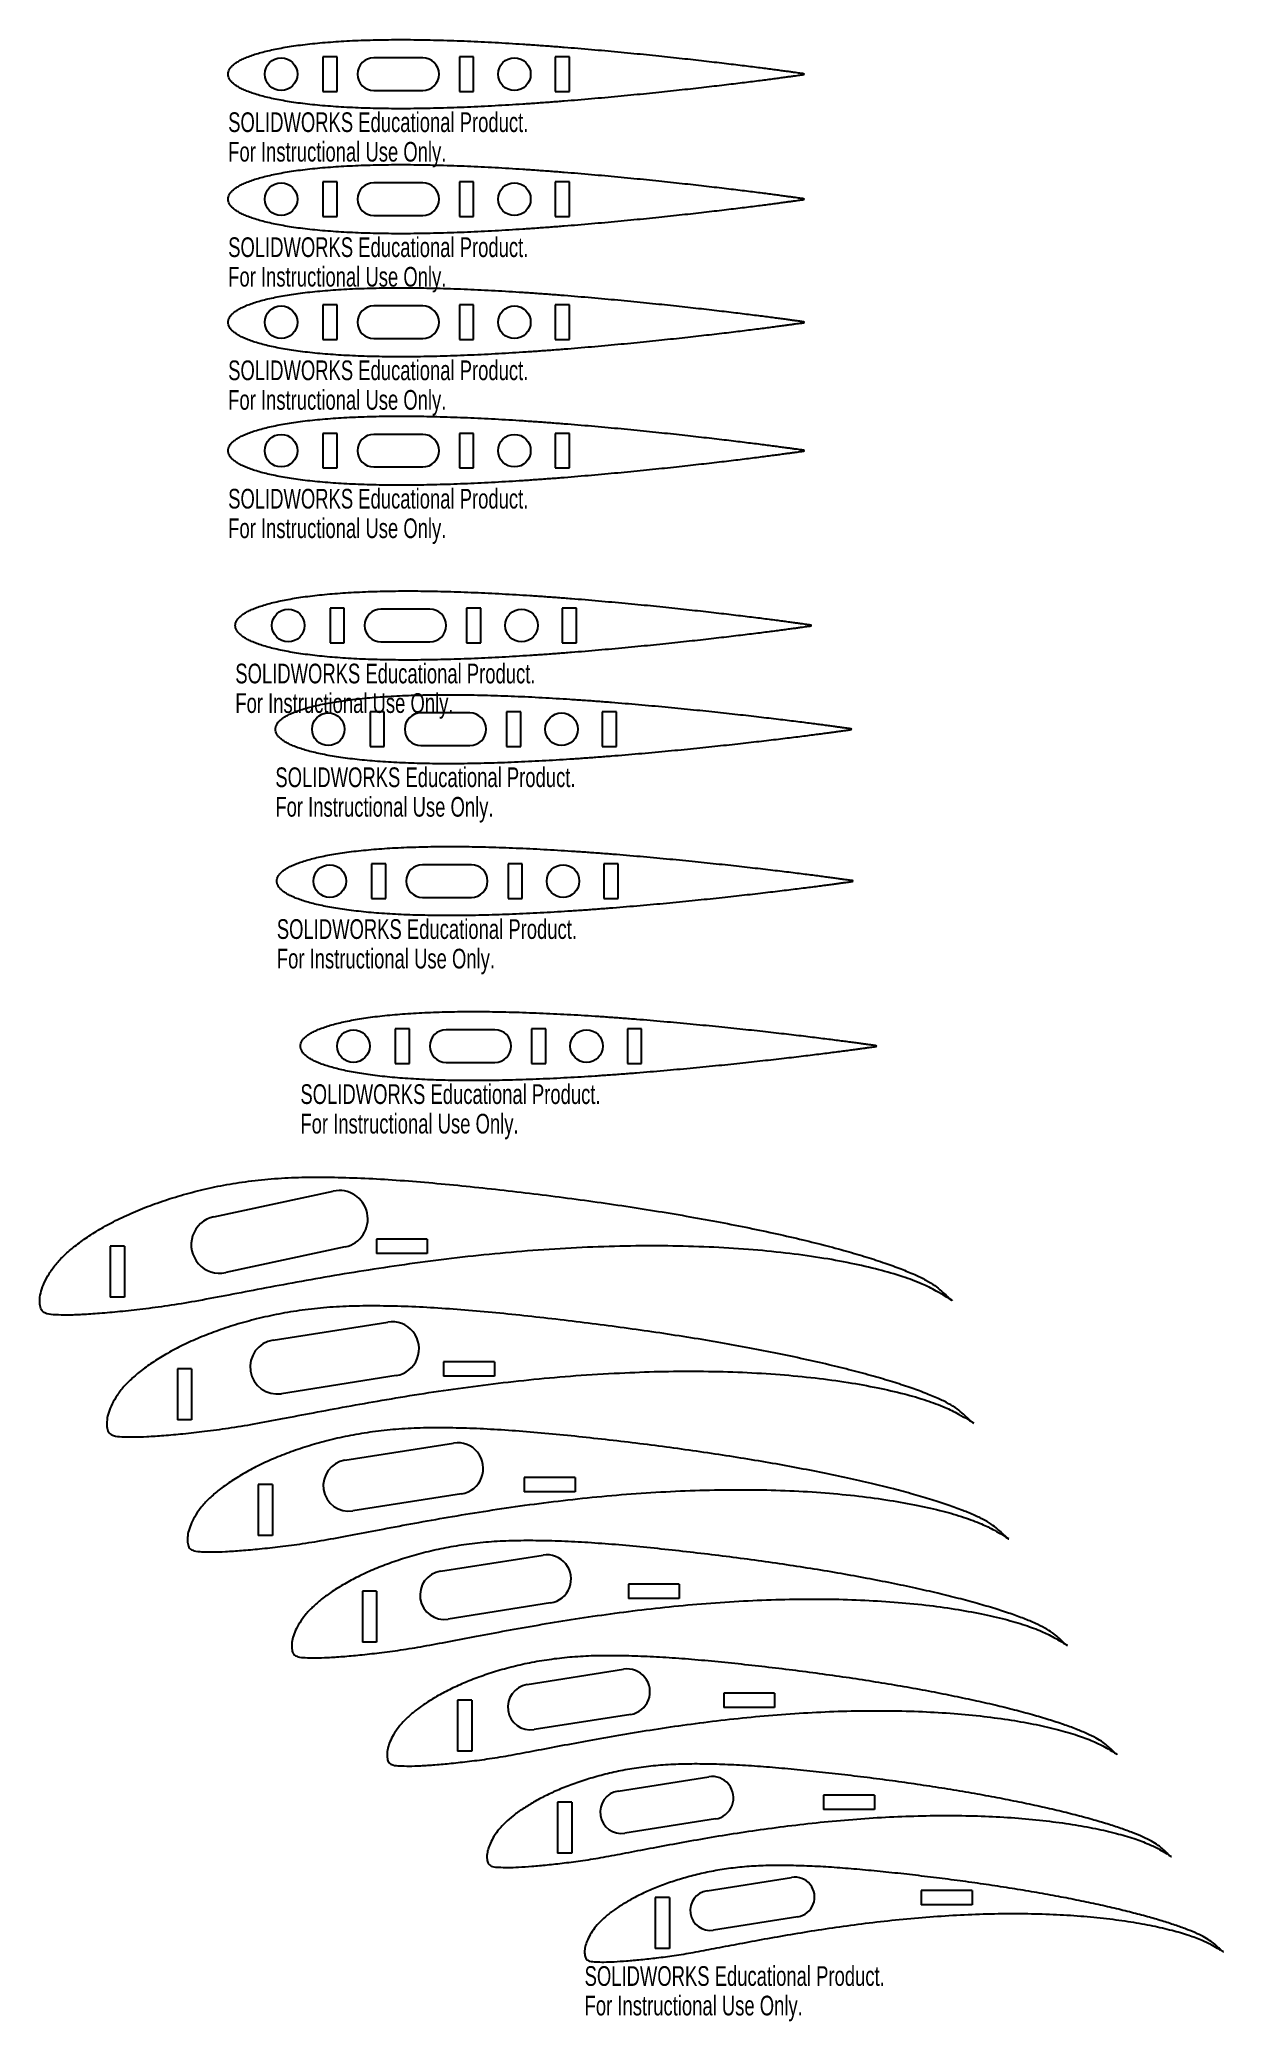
# Model space of a CAD drawing. Header units: millimetres. Extents: x -1702 to 479, y -1262 to 17.
# Drawn here: x -852.7 to -562.1, y -468.9 to 17.5 of the extents above; entities that cross this region are included whole.
import ezdxf

# ---------------------------------------------------------------- set-up
doc = ezdxf.new("R2010")
doc.units = ezdxf.units.MM
doc.styles.add('SLDTEXTSTYLE0', font='TXT', dxfattribs={"width": 0.7})

# ---------------------------------------------------------------- blocks, each defined once
blk = doc.blocks.new('Left-Ribs (Entity_2)')
at = {"color": 7, "linetype": 'Continuous', "lineweight": 25}
for p, q in [((38.66, 19.32), (65.33, 23.53)), ((82.64, 15.07), (82.64, 11.57)), ((95.14, 15.07), (82.64, 15.07)), ((95.14, 15.07), (95.14, 11.57)), ((17.33, 13.34), (17.33, 0.84)), ((20.83, 13.34), (17.33, 13.34)), ((20.83, 13.34), (20.83, 0.84)), ((67.29, 11.09), (40.62, 6.87)), ((95.14, 11.57), (82.64, 11.57)), ((20.83, 0.84), (17.33, 0.84))]:
    blk.add_line(p, q, dxfattribs=at)
for centre, start, end in [((66.31, 17.31), 278.973, 98.973), ((39.64, 13.1), 98.973, 278.973)]:
    blk.add_arc(centre, 6.3, start, end, dxfattribs=at)
blk.add_open_spline([(201.6, 0), (201.6, -0.01), (200.82, 0.52), (199.96, 1.05), (197.71, 2.4), (194.66, 3.86), (190.38, 5.45), (185.16, 6.95), (179.05, 8.34), (172.16, 9.57), (164.58, 10.59), (156.41, 11.38), (147.74, 11.89), (138.67, 12.13), (129.31, 12.09), (119.77, 11.77), (110.15, 11.2), (100.55, 10.38), (91.06, 9.35), (81.77, 8.15), (72.78, 6.81), (64.14, 5.39), (55.95, 3.93), (48.24, 2.48), (41.08, 1.12), (34.49, -0.14), (28.44, -1.14), (22.91, -1.86), (17.9, -2.42), (13.43, -2.83), (9.54, -3.09), (6.29, -3.23), (3.7, -3.14), (1.8, -3.05), (0.4, -2.38), (0.02, -1.03), (-0.05, 0.44), (0.29, 2.18), (0.98, 4.07), (2.07, 6.05), (3.55, 8.09), (5.47, 10.12), (7.83, 12.13), (10.59, 14.13), (13.75, 16.09), (17.29, 17.98), (21.2, 19.77), (25.45, 21.43), (30.03, 22.96), (34.91, 24.3), (40.07, 25.45), (45.51, 26.34), (51.23, 26.97), (57.25, 27.28), (63.58, 27.3), (70.2, 27.14), (77.08, 26.77), (84.18, 26.25), (91.45, 25.58), (98.86, 24.81), (106.34, 23.96), (113.82, 23.05), (121.25, 22.06), (128.57, 21.01), (135.74, 19.9), (142.71, 18.73), (149.43, 17.51), (155.88, 16.25), (162, 14.96), (167.77, 13.65), (173.14, 12.33), (178.09, 11), (182.59, 9.68), (186.62, 8.37), (190.14, 7.09), (193.16, 5.85), (195.66, 4.65), (197.67, 3.42), (199.13, 2.2), (200.38, 1.05), (200.94, 0.5), (201.6, 0.01), (201.6, 0)], degree=3, knots=[0, 0, 0, 0, 0.001, 0.004147, 0.009748, 0.018044, 0.028864, 0.041831, 0.056714, 0.073341, 0.091508, 0.111022, 0.131662, 0.153208, 0.175433, 0.19811, 0.221011, 0.243906, 0.266573, 0.28881, 0.310405, 0.331178, 0.350944, 0.369556, 0.386865, 0.402753, 0.417196, 0.43038, 0.442363, 0.453032, 0.462284, 0.470026, 0.476177, 0.48065, 0.483553, 0.486421, 0.489953, 0.494097, 0.498851, 0.504197, 0.510125, 0.516691, 0.524012, 0.532092, 0.540898, 0.550403, 0.560581, 0.571396, 0.582828, 0.59483, 0.607347, 0.620384, 0.633969, 0.6482, 0.663194, 0.678899, 0.695227, 0.712113, 0.729459, 0.747143, 0.76501, 0.782905, 0.800688, 0.818242, 0.835449, 0.852212, 0.86843, 0.884009, 0.898855, 0.912882, 0.926011, 0.938167, 0.94929, 0.959322, 0.968217, 0.975948, 0.982474, 0.987905, 0.992517, 0.996351, 0.99902, 1, 1, 1, 1], dxfattribs=at)
blk = doc.blocks.new('Left-Ribs (Entity_0)')
at = {"color": 7, "linetype": 'Continuous', "lineweight": 25}
for p, q in [((42.72, 20.59), (72.06, 26.89)), ((82.64, 15.07), (82.64, 11.57)), ((95.14, 15.07), (82.64, 15.07)), ((95.14, 15.07), (95.14, 11.57)), ((17.33, 13.34), (17.33, 0.84)), ((20.83, 13.34), (17.33, 13.34)), ((20.83, 13.34), (20.83, 0.84)), ((75, 13.2), (45.66, 6.9)), ((95.14, 11.57), (82.64, 11.57)), ((20.83, 0.84), (17.33, 0.84))]:
    blk.add_line(p, q, dxfattribs=at)
for centre, start, end in [((73.53, 20.04), 282.1224, 102.1224), ((44.19, 13.74), 102.1224, 282.1224)]:
    blk.add_arc(centre, 7, start, end, dxfattribs=at)
blk.add_open_spline([(224, 0), (224, 0.01), (223.26, 0.55), (222.64, 1.17), (221.26, 2.44), (219.63, 3.8), (217.4, 5.17), (214.62, 6.49), (211.27, 7.88), (207.35, 9.3), (202.88, 10.75), (197.88, 12.22), (192.38, 13.7), (186.41, 15.17), (180, 16.63), (173.2, 18.06), (166.04, 19.46), (158.56, 20.81), (150.82, 22.11), (142.86, 23.35), (134.72, 24.51), (126.47, 25.61), (118.15, 26.62), (109.85, 27.57), (101.62, 28.42), (93.53, 29.16), (85.64, 29.75), (78, 30.15), (70.64, 30.33), (63.62, 30.31), (56.92, 29.97), (50.57, 29.27), (44.52, 28.28), (38.79, 27), (33.36, 25.51), (28.28, 23.81), (23.55, 21.97), (19.21, 19.98), (15.28, 17.88), (11.77, 15.71), (8.7, 13.48), (6.08, 11.25), (3.95, 8.99), (2.31, 6.72), (1.09, 4.52), (0.32, 2.43), (-0.05, 0.49), (0.02, -1.14), (0.44, -2.64), (2, -3.38), (4.11, -3.49), (6.98, -3.59), (10.6, -3.43), (14.92, -3.15), (19.89, -2.69), (25.46, -2.07), (31.61, -1.27), (38.32, -0.16), (45.64, 1.24), (53.6, 2.76), (62.16, 4.36), (71.27, 5.99), (80.86, 7.57), (90.86, 9.05), (101.17, 10.39), (111.72, 11.53), (122.39, 12.44), (133.08, 13.08), (143.68, 13.44), (154.08, 13.48), (164.15, 13.21), (173.79, 12.64), (182.87, 11.77), (191.29, 10.64), (198.94, 9.27), (205.73, 7.72), (211.54, 6.06), (216.29, 4.28), (219.67, 2.66), (222.17, 1.16), (223.13, 0.58), (224, -0.01), (224, 0)], degree=3, knots=[0, 0, 0, 0, 0.00098, 0.003649, 0.007483, 0.012095, 0.017526, 0.024052, 0.031783, 0.040678, 0.05071, 0.061833, 0.073989, 0.087118, 0.101145, 0.115991, 0.13157, 0.147788, 0.164551, 0.181758, 0.199312, 0.217095, 0.23499, 0.252857, 0.270541, 0.287887, 0.304773, 0.321101, 0.336806, 0.3518, 0.366031, 0.379616, 0.392653, 0.40517, 0.417172, 0.428604, 0.439419, 0.449597, 0.459102, 0.467908, 0.475988, 0.483309, 0.489875, 0.495803, 0.501149, 0.505903, 0.510047, 0.513579, 0.516447, 0.51935, 0.523823, 0.529974, 0.537716, 0.546968, 0.557637, 0.56962, 0.582804, 0.597247, 0.613135, 0.630444, 0.649056, 0.668822, 0.689595, 0.71119, 0.733427, 0.756094, 0.778989, 0.80189, 0.824567, 0.846792, 0.868338, 0.888978, 0.908492, 0.926659, 0.943286, 0.958169, 0.971136, 0.981956, 0.990252, 0.995853, 0.999, 1, 1, 1, 1], dxfattribs=at)
blk = doc.blocks.new('Left-Ribs (Entity_3)')
at = {"color": 7, "linetype": 'Continuous', "lineweight": 25}
for p, q in [((36.51, 18.25), (61.7, 22.22)), ((82.64, 15.07), (82.64, 11.57)), ((95.14, 15.07), (82.64, 15.07)), ((95.14, 15.07), (95.14, 11.57)), ((17.33, 13.34), (17.33, 0.84)), ((20.83, 13.34), (17.33, 13.34)), ((20.83, 13.34), (20.83, 0.84)), ((63.55, 10.47), (38.37, 6.49)), ((95.14, 11.57), (82.64, 11.57)), ((20.83, 0.84), (17.33, 0.84))]:
    blk.add_line(p, q, dxfattribs=at)
for centre, start, end in [((62.63, 16.35), 278.973, 98.973), ((37.44, 12.37), 98.973, 278.973)]:
    blk.add_arc(centre, 5.95, start, end, dxfattribs=at)
blk.add_open_spline([(190.4, 0), (190.4, 0), (189.66, 0.49), (188.85, 0.99), (186.72, 2.26), (183.84, 3.64), (179.81, 5.15), (174.87, 6.56), (169.1, 7.88), (162.6, 9.04), (155.44, 10.01), (147.72, 10.75), (139.53, 11.23), (130.97, 11.46), (122.13, 11.42), (113.12, 11.12), (104.03, 10.57), (94.96, 9.8), (86, 8.83), (77.23, 7.69), (68.73, 6.43), (60.58, 5.09), (52.84, 3.71), (45.56, 2.35), (38.79, 1.05), (32.57, -0.13), (26.86, -1.08), (21.64, -1.76), (16.91, -2.29), (12.68, -2.68), (9.01, -2.92), (5.94, -3.05), (3.49, -2.97), (1.7, -2.88), (0.37, -2.24), (0.02, -0.97), (-0.04, 0.42), (0.27, 2.06), (0.93, 3.84), (1.96, 5.72), (3.35, 7.64), (5.17, 9.56), (7.39, 11.46), (10, 13.35), (12.99, 15.2), (16.33, 16.98), (20.02, 18.67), (24.04, 20.24), (28.36, 21.68), (32.97, 22.95), (37.85, 24.04), (42.98, 24.88), (48.39, 25.47), (54.07, 25.76), (60.05, 25.78), (66.3, 25.63), (72.8, 25.29), (79.5, 24.79), (86.37, 24.16), (93.37, 23.43), (100.43, 22.63), (107.5, 21.77), (114.51, 20.84), (121.43, 19.84), (128.2, 18.8), (134.78, 17.69), (141.13, 16.54), (147.22, 15.35), (153, 14.13), (158.45, 12.89), (163.52, 11.64), (168.2, 10.39), (172.45, 9.14), (176.25, 7.91), (179.58, 6.7), (182.43, 5.52), (184.79, 4.39), (186.68, 3.23), (188.07, 2.08), (189.25, 0.99), (189.78, 0.47), (190.4, 0), (190.4, 0)], degree=3, knots=[0, 0, 0, 0, 0.001, 0.004147, 0.009748, 0.018044, 0.028864, 0.041831, 0.056714, 0.073341, 0.091508, 0.111022, 0.131662, 0.153208, 0.175433, 0.19811, 0.221011, 0.243906, 0.266573, 0.28881, 0.310405, 0.331178, 0.350944, 0.369556, 0.386865, 0.402753, 0.417196, 0.43038, 0.442363, 0.453032, 0.462284, 0.470026, 0.476177, 0.48065, 0.483553, 0.486421, 0.489953, 0.494097, 0.498851, 0.504197, 0.510125, 0.516691, 0.524012, 0.532092, 0.540898, 0.550403, 0.560581, 0.571396, 0.582828, 0.59483, 0.607347, 0.620384, 0.633969, 0.6482, 0.663194, 0.678899, 0.695227, 0.712113, 0.729459, 0.747143, 0.76501, 0.782905, 0.800688, 0.818242, 0.835449, 0.852212, 0.86843, 0.884009, 0.898855, 0.912882, 0.926011, 0.938167, 0.94929, 0.959322, 0.968217, 0.975948, 0.982474, 0.987905, 0.992517, 0.996351, 0.99902, 1, 1, 1, 1], dxfattribs=at)
blk = doc.blocks.new('Left-Ribs (Entity_4)')
at = {"color": 7, "linetype": 'Continuous', "lineweight": 25}
for p, q in [((34.36, 17.17), (58.07, 20.92)), ((82.64, 15.07), (82.64, 11.57)), ((95.14, 15.07), (82.64, 15.07)), ((95.14, 15.07), (95.14, 11.57)), ((17.33, 13.34), (17.33, 0.84)), ((20.83, 13.34), (17.33, 13.34)), ((20.83, 13.34), (20.83, 0.84)), ((59.81, 9.85), (36.11, 6.11)), ((95.14, 11.57), (82.64, 11.57)), ((20.83, 0.84), (17.33, 0.84))]:
    blk.add_line(p, q, dxfattribs=at)
for centre, start, end in [((58.94, 15.39), 278.973, 98.973), ((35.24, 11.64), 98.973, 278.973)]:
    blk.add_arc(centre, 5.6, start, end, dxfattribs=at)
blk.add_open_spline([(179.2, 0), (179.2, 0), (178.51, 0.47), (177.74, 0.93), (175.74, 2.13), (173.03, 3.43), (169.23, 4.85), (164.59, 6.17), (159.15, 7.42), (153.03, 8.51), (146.3, 9.42), (139.03, 10.11), (131.32, 10.57), (123.26, 10.78), (114.95, 10.75), (106.47, 10.47), (97.91, 9.95), (89.37, 9.23), (80.94, 8.31), (72.69, 7.24), (64.69, 6.05), (57.02, 4.79), (49.73, 3.49), (42.88, 2.21), (36.51, 0.99), (30.66, -0.13), (25.28, -1.02), (20.37, -1.65), (15.91, -2.15), (11.94, -2.52), (8.48, -2.75), (5.59, -2.87), (3.29, -2.79), (1.6, -2.71), (0.35, -2.11), (0.02, -0.91), (-0.04, 0.39), (0.25, 1.94), (0.88, 3.61), (1.84, 5.38), (3.16, 7.19), (4.86, 9), (6.96, 10.78), (9.41, 12.56), (12.22, 14.3), (15.37, 15.98), (18.84, 17.57), (22.62, 19.05), (26.69, 20.41), (31.03, 21.6), (35.62, 22.63), (40.46, 23.41), (45.54, 23.97), (50.89, 24.25), (56.52, 24.26), (62.4, 24.12), (68.51, 23.8), (74.82, 23.33), (81.29, 22.74), (87.88, 22.06), (94.52, 21.3), (101.17, 20.49), (107.78, 19.61), (114.28, 18.68), (120.66, 17.69), (126.85, 16.65), (132.83, 15.57), (138.56, 14.45), (144, 13.3), (149.13, 12.14), (153.9, 10.96), (158.3, 9.78), (162.3, 8.6), (165.88, 7.44), (169.02, 6.3), (171.7, 5.2), (173.92, 4.13), (175.7, 3.04), (177.01, 1.95), (178.11, 0.93), (178.61, 0.44), (179.2, 0), (179.2, 0)], degree=3, knots=[0, 0, 0, 0, 0.001, 0.004147, 0.009748, 0.018044, 0.028864, 0.041831, 0.056714, 0.073341, 0.091508, 0.111022, 0.131662, 0.153208, 0.175433, 0.19811, 0.221011, 0.243906, 0.266573, 0.28881, 0.310405, 0.331178, 0.350944, 0.369556, 0.386865, 0.402753, 0.417196, 0.43038, 0.442363, 0.453032, 0.462284, 0.470026, 0.476177, 0.48065, 0.483553, 0.486421, 0.489953, 0.494097, 0.498851, 0.504197, 0.510125, 0.516691, 0.524012, 0.532092, 0.540898, 0.550403, 0.560581, 0.571396, 0.582828, 0.59483, 0.607347, 0.620384, 0.633969, 0.6482, 0.663194, 0.678899, 0.695227, 0.712113, 0.729459, 0.747143, 0.76501, 0.782905, 0.800688, 0.818242, 0.835449, 0.852212, 0.86843, 0.884009, 0.898855, 0.912882, 0.926011, 0.938167, 0.94929, 0.959322, 0.968217, 0.975948, 0.982474, 0.987905, 0.992517, 0.996351, 0.99902, 1, 1, 1, 1], dxfattribs=at)
blk = doc.blocks.new('Left-Ribs (Entity_5)')
at = {"color": 7, "linetype": 'Continuous', "lineweight": 25}
for p, q in [((32.21, 16.1), (54.44, 19.61)), ((82.64, 15.07), (82.64, 11.57)), ((95.14, 15.07), (82.64, 15.07)), ((95.14, 15.07), (95.14, 11.57)), ((17.33, 13.34), (17.33, 0.84)), ((20.83, 13.34), (17.33, 13.34)), ((20.83, 13.34), (20.83, 0.84)), ((95.14, 11.57), (82.64, 11.57)), ((56.08, 9.24), (33.85, 5.73)), ((20.83, 0.84), (17.33, 0.84))]:
    blk.add_line(p, q, dxfattribs=at)
for centre, start, end in [((55.26, 14.42), 278.973, 98.973), ((33.03, 10.91), 98.973, 278.973)]:
    blk.add_arc(centre, 5.25, start, end, dxfattribs=at)
blk.add_open_spline([(168, 0), (168, 0), (167.35, 0.44), (166.63, 0.87), (164.76, 2), (162.21, 3.21), (158.65, 4.54), (154.3, 5.79), (149.21, 6.95), (143.47, 7.98), (137.15, 8.83), (130.34, 9.48), (123.11, 9.91), (115.56, 10.11), (107.76, 10.08), (99.81, 9.81), (91.79, 9.33), (83.79, 8.65), (75.88, 7.79), (68.14, 6.79), (60.65, 5.68), (53.45, 4.49), (46.62, 3.27), (40.2, 2.07), (34.23, 0.93), (28.74, -0.12), (23.7, -0.95), (19.1, -1.55), (14.92, -2.02), (11.19, -2.36), (7.95, -2.58), (5.24, -2.69), (3.08, -2.62), (1.5, -2.54), (0.33, -1.98), (0.01, -0.86), (-0.04, 0.37), (0.24, 1.82), (0.82, 3.39), (1.73, 5.04), (2.96, 6.74), (4.56, 8.44), (6.52, 10.11), (8.83, 11.78), (11.46, 13.41), (14.41, 14.98), (17.66, 16.48), (21.21, 17.86), (25.02, 19.13), (29.09, 20.25), (33.39, 21.21), (37.93, 21.95), (42.69, 22.47), (47.71, 22.73), (52.98, 22.75), (58.5, 22.62), (64.23, 22.31), (70.15, 21.87), (76.21, 21.32), (82.38, 20.68), (88.61, 19.97), (94.85, 19.21), (101.04, 18.39), (107.14, 17.51), (113.12, 16.58), (118.92, 15.61), (124.53, 14.59), (129.9, 13.54), (135, 12.47), (139.81, 11.38), (144.28, 10.27), (148.41, 9.17), (152.16, 8.06), (155.51, 6.98), (158.45, 5.91), (160.97, 4.87), (163.05, 3.88), (164.72, 2.85), (165.94, 1.83), (166.98, 0.87), (167.45, 0.42), (168, 0), (168, 0)], degree=3, knots=[0, 0, 0, 0, 0.001, 0.004147, 0.009748, 0.018044, 0.028864, 0.041831, 0.056714, 0.073341, 0.091508, 0.111022, 0.131662, 0.153208, 0.175433, 0.19811, 0.221011, 0.243906, 0.266573, 0.28881, 0.310405, 0.331178, 0.350944, 0.369556, 0.386865, 0.402753, 0.417196, 0.43038, 0.442363, 0.453032, 0.462284, 0.470026, 0.476177, 0.48065, 0.483553, 0.486421, 0.489953, 0.494097, 0.498851, 0.504197, 0.510125, 0.516691, 0.524012, 0.532092, 0.540898, 0.550403, 0.560581, 0.571396, 0.582828, 0.59483, 0.607347, 0.620384, 0.633969, 0.6482, 0.663194, 0.678899, 0.695227, 0.712113, 0.729459, 0.747143, 0.76501, 0.782905, 0.800688, 0.818242, 0.835449, 0.852212, 0.86843, 0.884009, 0.898855, 0.912882, 0.926011, 0.938167, 0.94929, 0.959322, 0.968217, 0.975948, 0.982474, 0.987905, 0.992517, 0.996351, 0.99902, 1, 1, 1, 1], dxfattribs=at)
blk = doc.blocks.new('Left-Ribs (Entity_6)')
at = {"color": 7, "linetype": 'Continuous', "lineweight": 25}
for p, q in [((30.07, 15.03), (50.81, 18.3)), ((82.64, 15.07), (82.64, 11.57)), ((95.14, 15.07), (82.64, 15.07)), ((95.14, 15.07), (95.14, 11.57)), ((17.33, 13.34), (17.33, 0.84)), ((20.83, 13.34), (17.33, 13.34)), ((20.83, 13.34), (20.83, 0.84)), ((95.14, 11.57), (82.64, 11.57)), ((52.34, 8.62), (31.6, 5.35)), ((20.83, 0.84), (17.33, 0.84))]:
    blk.add_line(p, q, dxfattribs=at)
for centre, start, end in [((30.83, 10.19), 98.973, 278.973), ((51.57, 13.46), 278.973, 98.973)]:
    blk.add_arc(centre, 4.9, start, end, dxfattribs=at)
blk.add_open_spline([(156.8, 0), (156.8, 0), (156.19, 0.41), (155.52, 0.81), (153.77, 1.86), (151.4, 3), (148.07, 4.24), (144.01, 5.4), (139.26, 6.49), (133.9, 7.45), (128.01, 8.24), (121.65, 8.85), (114.91, 9.25), (107.85, 9.44), (100.58, 9.41), (93.16, 9.16), (85.67, 8.71), (78.2, 8.07), (70.82, 7.27), (63.6, 6.34), (56.6, 5.3), (49.89, 4.19), (43.51, 3.06), (37.52, 1.93), (31.95, 0.87), (26.82, -0.11), (22.12, -0.89), (17.82, -1.45), (13.92, -1.88), (10.44, -2.2), (7.42, -2.4), (4.89, -2.51), (2.87, -2.44), (1.4, -2.37), (0.31, -1.85), (0.01, -0.8), (-0.04, 0.34), (0.22, 1.7), (0.77, 3.16), (1.61, 4.71), (2.76, 6.29), (4.26, 7.87), (6.09, 9.44), (8.24, 10.99), (10.7, 12.52), (13.45, 13.98), (16.49, 15.38), (19.8, 16.67), (23.36, 17.85), (27.15, 18.9), (31.17, 19.8), (35.4, 20.49), (39.85, 20.98), (44.53, 21.22), (49.45, 21.23), (54.6, 21.11), (59.95, 20.82), (65.47, 20.41), (71.13, 19.89), (76.89, 19.3), (82.71, 18.64), (88.53, 17.93), (94.3, 17.16), (100, 16.34), (105.57, 15.48), (110.99, 14.57), (116.23, 13.62), (121.24, 12.64), (126, 11.64), (130.49, 10.62), (134.67, 9.59), (138.52, 8.55), (142.02, 7.53), (145.15, 6.51), (147.89, 5.52), (150.24, 4.55), (152.18, 3.62), (153.74, 2.66), (154.88, 1.71), (155.85, 0.82), (156.29, 0.39), (156.8, 0), (156.8, 0)], degree=3, knots=[0, 0, 0, 0, 0.001, 0.004147, 0.009748, 0.018044, 0.028864, 0.041831, 0.056714, 0.073341, 0.091508, 0.111022, 0.131662, 0.153208, 0.175433, 0.19811, 0.221011, 0.243906, 0.266573, 0.28881, 0.310405, 0.331178, 0.350944, 0.369556, 0.386865, 0.402753, 0.417196, 0.43038, 0.442363, 0.453032, 0.462284, 0.470026, 0.476177, 0.48065, 0.483553, 0.486421, 0.489953, 0.494097, 0.498851, 0.504197, 0.510125, 0.516691, 0.524012, 0.532092, 0.540898, 0.550403, 0.560581, 0.571396, 0.582828, 0.59483, 0.607347, 0.620384, 0.633969, 0.6482, 0.663194, 0.678899, 0.695227, 0.712113, 0.729459, 0.747143, 0.76501, 0.782905, 0.800688, 0.818242, 0.835449, 0.852212, 0.86843, 0.884009, 0.898855, 0.912882, 0.926011, 0.938167, 0.94929, 0.959322, 0.968217, 0.975948, 0.982474, 0.987905, 0.992517, 0.996351, 0.99902, 1, 1, 1, 1], dxfattribs=at)
at = {"color": 7, "linetype": 'Continuous', "char_height": 4.8336, "attachment_point": 1, "style": 'SLDTEXTSTYLE0'}
for s, insert in [('SOLIDWORKS Educational Product.', (0, -3.5)), ('For Instructional Use Only.', (0, -10.75))]:
    blk.add_mtext(s, dxfattribs=dict(at, insert=insert))
blk = doc.blocks.new('HT')
at = {"color": 7, "linetype": 'Continuous', "lineweight": 25}
for p, q in [((26.75, 4.25), (23.25, 4.25)), ((23.25, 4.25), (23.25, -4.25)), ((26.75, -4.25), (26.75, 4.25)), ((47.75, 4), (35.75, 4)), ((60.25, 4.25), (56.75, 4.25)), ((56.75, 4.25), (56.75, -4.25)), ((60.25, -4.25), (60.25, 4.25)), ((83.75, 4.25), (80.25, 4.25)), ((80.25, 4.25), (80.25, -4.25)), ((83.75, -4.25), (83.75, 4.25)), ((23.25, -4.25), (26.75, -4.25)), ((35.75, -4), (47.75, -4)), ((56.75, -4.25), (60.25, -4.25)), ((80.25, -4.25), (83.75, -4.25))]:
    blk.add_line(p, q, dxfattribs=at)
for centre in [(13, 0), (70.25, 0)]:
    blk.add_circle(centre, 4, dxfattribs=at)
for centre, start, end in [((35.75, 0), 90, 270), ((47.75, 0), 270, 90)]:
    blk.add_arc(centre, 4, start, end, dxfattribs=at)
blk.add_open_spline([(0, 0), (0, -0.2), (0.06, -0.62), (0.32, -1.22), (0.75, -1.8), (1.33, -2.37), (2.08, -2.91), (2.98, -3.43), (4.04, -3.94), (5.25, -4.43), (6.62, -4.89), (8.13, -5.34), (9.79, -5.76), (11.59, -6.15), (13.53, -6.52), (15.6, -6.86), (17.8, -7.17), (20.12, -7.44), (22.56, -7.69), (25.11, -7.9), (27.77, -8.08), (30.53, -8.23), (33.39, -8.34), (36.33, -8.42), (39.34, -8.47), (42.44, -8.48), (45.6, -8.47), (48.81, -8.42), (52.08, -8.34), (55.39, -8.24), (58.74, -8.11), (62.11, -7.96), (65.51, -7.78), (68.91, -7.59), (72.32, -7.37), (75.73, -7.14), (79.12, -6.89), (82.5, -6.63), (85.84, -6.36), (89.16, -6.07), (92.42, -5.78), (95.64, -5.49), (98.8, -5.18), (101.89, -4.88), (104.91, -4.57), (107.85, -4.26), (110.7, -3.96), (113.46, -3.65), (116.12, -3.35), (118.67, -3.06), (121.11, -2.77), (123.44, -2.5), (125.63, -2.23), (127.7, -1.97), (129.64, -1.73), (131.44, -1.5), (133.1, -1.28), (134.61, -1.08), (135.97, -0.9), (137.18, -0.74), (138.23, -0.59), (139.13, -0.47), (139.87, -0.37), (140.44, -0.29), (140.85, -0.24), (141.09, -0.19), (141.34, -0.19), (141.34, 0.19), (141.09, 0.19), (140.85, 0.24), (140.44, 0.29), (139.87, 0.37), (139.13, 0.47), (138.23, 0.59), (137.18, 0.74), (135.97, 0.9), (134.61, 1.08), (133.1, 1.28), (131.44, 1.5), (129.64, 1.73), (127.7, 1.97), (125.63, 2.23), (123.44, 2.5), (121.11, 2.77), (118.67, 3.06), (116.12, 3.35), (113.46, 3.65), (110.7, 3.96), (107.85, 4.26), (104.91, 4.57), (101.89, 4.88), (98.8, 5.18), (95.64, 5.49), (92.42, 5.78), (89.16, 6.07), (85.84, 6.36), (82.5, 6.63), (79.12, 6.89), (75.73, 7.14), (72.32, 7.37), (68.91, 7.59), (65.51, 7.78), (62.11, 7.96), (58.74, 8.11), (55.39, 8.24), (52.08, 8.34), (48.81, 8.42), (45.6, 8.47), (42.44, 8.48), (39.34, 8.47), (36.33, 8.42), (33.39, 8.34), (30.53, 8.23), (27.77, 8.08), (25.11, 7.9), (22.56, 7.69), (20.12, 7.44), (17.8, 7.17), (15.6, 6.86), (13.53, 6.52), (11.59, 6.15), (9.79, 5.76), (8.13, 5.34), (6.62, 4.89), (5.25, 4.43), (4.04, 3.94), (2.98, 3.43), (2.08, 2.91), (1.33, 2.37), (0.75, 1.8), (0.32, 1.22), (0.06, 0.62), (0, 0.2), (0, 0)], degree=3, knots=[0, 0, 0, 0, 0.002106, 0.004321, 0.006773, 0.009557, 0.012734, 0.016343, 0.020406, 0.024934, 0.029933, 0.035402, 0.041337, 0.047732, 0.054575, 0.061857, 0.069565, 0.077682, 0.086195, 0.095084, 0.104333, 0.113922, 0.123829, 0.134035, 0.144516, 0.155249, 0.16621, 0.177376, 0.18872, 0.200217, 0.21184, 0.223563, 0.235359, 0.2472, 0.259058, 0.270907, 0.282718, 0.294465, 0.306118, 0.317651, 0.329037, 0.340249, 0.35126, 0.362045, 0.372579, 0.382836, 0.392793, 0.402425, 0.411711, 0.420628, 0.429156, 0.437273, 0.444962, 0.452203, 0.458979, 0.465275, 0.471075, 0.476366, 0.481134, 0.485369, 0.48906, 0.492198, 0.494776, 0.496788, 0.498228, 0.499094, 0.499383, 0.500617, 0.500906, 0.501772, 0.503212, 0.505224, 0.507802, 0.51094, 0.514631, 0.518866, 0.523634, 0.528925, 0.534725, 0.541021, 0.547797, 0.555038, 0.562727, 0.570844, 0.579372, 0.588289, 0.597575, 0.607207, 0.617164, 0.627421, 0.637955, 0.64874, 0.659751, 0.670963, 0.682349, 0.693882, 0.705535, 0.717282, 0.729093, 0.740942, 0.7528, 0.764641, 0.776437, 0.78816, 0.799783, 0.81128, 0.822624, 0.83379, 0.844751, 0.855484, 0.865965, 0.876171, 0.886078, 0.895667, 0.904916, 0.913805, 0.922318, 0.930435, 0.938143, 0.945425, 0.952268, 0.958663, 0.964598, 0.970067, 0.975066, 0.979594, 0.983657, 0.987266, 0.990443, 0.993227, 0.995679, 0.997894, 1, 1, 1, 1], dxfattribs=at)
at = {"color": 7, "linetype": 'Continuous', "char_height": 4.8336, "attachment_point": 1, "style": 'SLDTEXTSTYLE0'}
for s, insert in [('SOLIDWORKS Educational Product.', (0, -9.37)), ('For Instructional Use Only.', (0, -16.62))]:
    blk.add_mtext(s, dxfattribs=dict(at, insert=insert))

msp = doc.modelspace()

# ---------------------------------------------------------------- linework, layer by layer
at = {"color": 7, "linetype": 'Continuous', "lineweight": 25}
for p, q in [((-795.41, -301.7), (-767.26, -297.26)), ((-818.89, -308.75), (-818.89, -321.25)), ((-815.39, -308.75), (-818.89, -308.75)), ((-815.39, -308.75), (-815.39, -321.25)), ((-765.19, -310.39), (-793.34, -314.84)), ((-753.58, -307.02), (-753.58, -310.52)), ((-741.08, -307.02), (-753.58, -307.02)), ((-741.08, -310.52), (-753.58, -310.52)), ((-741.08, -307.02), (-741.08, -310.52)), ((-815.39, -321.25), (-818.89, -321.25))]:
    msp.add_line(p, q, dxfattribs=at)
for centre, start, end in [((-766.22, -303.82), 278.973, 98.973), ((-794.38, -308.27), 98.973, 278.973)]:
    msp.add_arc(centre, 6.65, start, end, dxfattribs=at)
msp.add_open_spline([(-623.42, -322.09), (-623.42, -322.1), (-624.24, -321.54), (-625.15, -320.99), (-627.53, -319.56), (-630.75, -318.02), (-635.26, -316.34), (-640.77, -314.76), (-647.22, -313.29), (-654.49, -311.99), (-662.49, -310.91), (-671.12, -310.08), (-680.27, -309.54), (-689.84, -309.29), (-699.72, -309.33), (-708.79, -309.67), (-719.95, -310.28), (-730.09, -311.14), (-740.1, -312.23), (-749.9, -313.49), (-759.4, -314.9), (-768.51, -316.41), (-777.16, -317.95), (-785.3, -319.47), (-792.86, -320.92), (-799.81, -322.24), (-806.19, -323.3), (-812.03, -324.06), (-817.32, -324.65), (-822.04, -325.08), (-826.15, -325.36), (-829.58, -325.5), (-832.32, -325.41), (-834.31, -325.31), (-835.8, -324.6), (-836.2, -323.18), (-836.27, -321.63), (-835.92, -319.79), (-835.18, -317.8), (-834.03, -315.71), (-832.47, -313.55), (-830.44, -311.41), (-827.95, -309.29), (-825.04, -307.17), (-821.7, -305.11), (-817.96, -303.12), (-813.84, -301.22), (-809.35, -299.47), (-804.52, -297.86), (-799.37, -296.44), (-793.92, -295.23), (-788.18, -294.29), (-782.14, -293.63), (-775.78, -293.3), (-769.1, -293.28), (-762.12, -293.45), (-754.86, -293.83), (-747.36, -294.39), (-739.68, -295.09), (-731.86, -295.9), (-723.97, -296.8), (-716.07, -297.77), (-708.23, -298.81), (-700.5, -299.92), (-692.94, -301.09), (-685.58, -302.32), (-678.48, -303.61), (-671.68, -304.94), (-665.22, -306.3), (-659.13, -307.68), (-653.46, -309.08), (-648.23, -310.48), (-643.48, -311.88), (-639.23, -313.26), (-635.51, -314.61), (-632.33, -315.92), (-629.69, -317.18), (-627.57, -318.48), (-626.02, -319.77), (-624.71, -320.99), (-624.12, -321.57), (-623.42, -322.09), (-623.42, -322.09)], degree=3, knots=[0, 0, 0, 0, 0.001, 0.004147, 0.009748, 0.018044, 0.028864, 0.041831, 0.056714, 0.073341, 0.091508, 0.111022, 0.131662, 0.153208, 0.175433, 0.19811, 0.221011, 0.243906, 0.266573, 0.28881, 0.310405, 0.331178, 0.350944, 0.369556, 0.386865, 0.402753, 0.417196, 0.43038, 0.442363, 0.453032, 0.462284, 0.470026, 0.476177, 0.48065, 0.483553, 0.486421, 0.489953, 0.494097, 0.498851, 0.504197, 0.510125, 0.516691, 0.524012, 0.532092, 0.540898, 0.550403, 0.560581, 0.571396, 0.582828, 0.59483, 0.607347, 0.620384, 0.633969, 0.6482, 0.663194, 0.678899, 0.695227, 0.712113, 0.729459, 0.747143, 0.76501, 0.782905, 0.800688, 0.818242, 0.835449, 0.852212, 0.86843, 0.884009, 0.898855, 0.912882, 0.926011, 0.938167, 0.94929, 0.959322, 0.968217, 0.975948, 0.982474, 0.987905, 0.992517, 0.996351, 0.99902, 1, 1, 1, 1], dxfattribs=at)

# ---------------------------------------------------------------- block references
for name, p in [('HT', (-806.42, 9.02)), ('HT', (-806.42, -21.66)), ('HT', (-806.42, -51.88)), ('HT', (-806.42, -83.39)), ('HT', (-804.67, -126.3)), ('HT', (-794.84, -151.76)), ('HT', (-794.48, -189.02)), ('HT', (-788.69, -229.53)), ('Left-Ribs (Entity_0)', (-852.68, -292.01)), ('Left-Ribs (Entity_2)', (-816.41, -350.5)), ('Left-Ribs (Entity_3)', (-790.82, -376.67)), ('Left-Ribs (Entity_4)', (-767.42, -403.4)), ('Left-Ribs (Entity_5)', (-742.9, -428.46)), ('Left-Ribs (Entity_6)', (-718.93, -451.85))]:
    msp.add_blockref(name, p)

doc.saveas('drawing.dxf')
